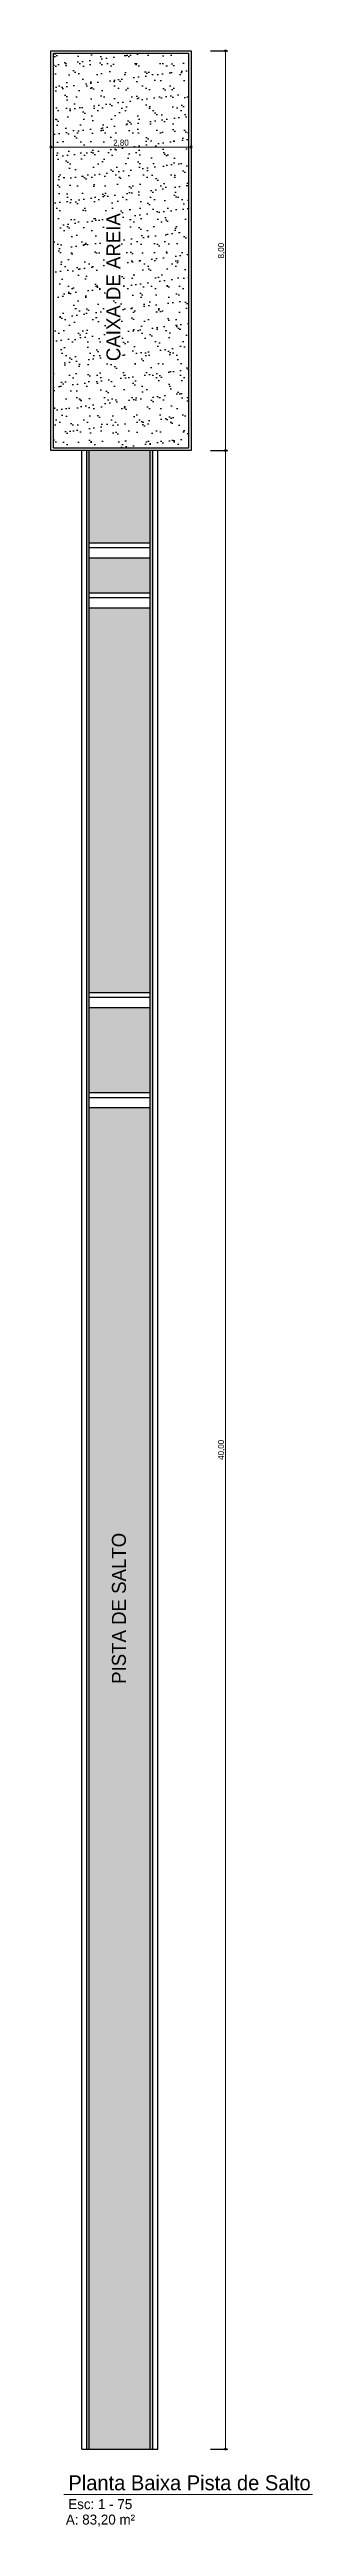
# Model space of a CAD drawing. Header units: millimetres. Extents: x 3006 to 6000, y 1661 to 3774.
# Drawn here: x 3787.6 to 3792.84, y 1802.37 to 1851.94 of the extents above; entities that cross this region are included whole.
import ezdxf

# ---------------------------------------------------------------- set-up
doc = ezdxf.new("R2010")
doc.units = ezdxf.units.MM
doc.header["$LTSCALE"] = 10
for name, color, linetype in [('.20 hachura', 185, 'Continuous'), ('ARQ-MEPJ_BAS-PJ1-GERAL-R07$0$ARQ-BAS-PJ 1.5 GERAL$0$ARQ-HTC-255', 255, 'Continuous'), ('Escrita', 34, 'Continuous')]:
    doc.layers.add(name, color=color, linetype=linetype)
doc.layers.add('.25', color=70, linetype='Continuous', lineweight=25)
doc.layers.add('COTAS', color=230, linetype='Continuous', lineweight=15)
doc.layers.add('Verde', color=7, linetype='Continuous', true_color=0x136734)
doc.styles.add('Texto Wilian', font='himalaya.ttf')
doc.dimstyles.new('Cota 1-75 Exter WMJ', dxfattribs={"dimtxt": 0.12, "dimasz": 0.05, "dimexe": 0.05, "dimexo": 0.1, "dimgap": 0.002, "dimtad": 1, "dimzin": 1, "dimtxsty": 'Texto Wilian', "dimblk": 'BOXFILLED', "dimcen": 2.5, "dimclrd": 230, "dimclre": 230, "dimclrt": 104, "dimazin": 0, "dimtfac": 1, "dimtix": 1, "dimtmove": 0, "dimatfit": 3, "dimfxl": 0.3, "dimfxlon": 1, "dimlwd": 20, "dimarcsym": 1})

msp = doc.modelspace()

# ---------------------------------------------------------------- texts
at = {"layer": 'Escrita', "char_height": 0.27858, "width": 16.77585, "attachment_point": 4, "rotation": 90, "style": 'Texto Wilian'}
for s, insert in [('CAIXA DE AREIA', (3788.871, 1845.705)), ('PISTA DE SALTO', (3788.981, 1819.233))]:
    msp.add_mtext(s, dxfattribs=dict(at, insert=insert))
at = {"layer": 'Escrita', "attachment_point": 1, "style": 'Texto Wilian'}
for s, insert, char_height, width in [('{\\C50;Planta Baixa Pista de Salto }', (3787.97, 1803.393), 0.3, 7.44131), ('{\\C50;Esc: 1 - 75}', (3787.968, 1802.916), 0.2, 3.14298), ('{\\C50;A: 83,20 m²}', (3787.92, 1802.607), 0.2, 3.14298)]:
    msp.add_mtext(s, dxfattribs=dict(at, insert=insert, char_height=char_height, width=width))

# ---------------------------------------------------------------- blocks, each defined once
blk = doc.blocks.new('_BoxFilled')
at = {"color": 0, "linetype": 'ByBlock', "lineweight": -2}
blk.add_line((-0.5, 0), (-1, 0), dxfattribs=at)
at = {"color": 0, "linetype": 'ByBlock'}
blk.add_solid([(-0.5, 0.5), (0.5, 0.5), (-0.5, -0.5), (0.5, -0.5)], dxfattribs=at)
blk = doc.blocks.new('*D703')
at = {"layer": 'COTAS', "color": 230, "lineweight": -2, "ltscale": 0.005, "transparency": 16777216}
for p, q in [((3787.621, 1849.689), (3787.621, 1850.039)), ((3790.421, 1850.289), (3790.421, 1849.939))]:
    blk.add_line(p, q, dxfattribs=at)
at = {"layer": 'COTAS', "color": 230, "linetype": 'Continuous', "lineweight": 20, "ltscale": 0.005, "transparency": 16777216}
blk.add_line((3787.671, 1849.989), (3790.371, 1849.989), dxfattribs=at)
at = {"layer": 'Defpoints', "color": 0, "ltscale": 0.005, "transparency": 16777216}
for p in [(3790.421, 1851.916), (3790.421, 1849.989), (3787.621, 1849.341)]:
    blk.add_point(p, dxfattribs=at)
at = {"layer": 'COTAS', "color": 230, "lineweight": 20, "ltscale": 0.005, "transparency": 16777216, "xscale": 0.05, "yscale": 0.05, "zscale": 0.05, "rotation": 180}
blk.add_blockref('_BoxFilled', (3787.621, 1849.989), dxfattribs=at)
at = {"layer": 'COTAS', "color": 230, "lineweight": 20, "ltscale": 0.005, "transparency": 16777216, "xscale": 0.05, "yscale": 0.05, "zscale": 0.05}
blk.add_blockref('_BoxFilled', (3790.421, 1849.989), dxfattribs=at)
at = {"layer": 'COTAS', "color": 104, "ltscale": 0.005, "transparency": 16777216, "insert": (3789.021, 1850.066), "char_height": 0.12, "attachment_point": 5, "style": 'Texto Wilian'}
blk.add_mtext('2,80', dxfattribs=at)
blk = doc.blocks.new('*D704')
at = {"layer": 'COTAS', "color": 230, "lineweight": -2, "ltscale": 0.005, "transparency": 16777216}
for p, q in [((3790.807, 1851.916), (3791.157, 1851.916)), ((3790.807, 1843.916), (3791.157, 1843.916))]:
    blk.add_line(p, q, dxfattribs=at)
at = {"layer": 'COTAS', "color": 230, "linetype": 'Continuous', "lineweight": 20, "ltscale": 0.005, "transparency": 16777216}
blk.add_line((3791.107, 1851.866), (3791.107, 1843.966), dxfattribs=at)
at = {"layer": 'Defpoints', "color": 0, "ltscale": 0.005, "transparency": 16777216}
for p in [(3790.421, 1851.916), (3790.421, 1843.916), (3791.107, 1843.916)]:
    blk.add_point(p, dxfattribs=at)
at = {"layer": 'COTAS', "color": 230, "lineweight": 20, "ltscale": 0.005, "transparency": 16777216, "xscale": 0.05, "yscale": 0.05, "zscale": 0.05}
for p, rotation in [((3791.107, 1851.916), 90), ((3791.107, 1843.916), 270)]:
    blk.add_blockref('_BoxFilled', p, dxfattribs=dict(at, rotation=rotation))
at = {"layer": 'COTAS', "color": 104, "ltscale": 0.005, "transparency": 16777216, "insert": (3791.03, 1847.916), "char_height": 0.12, "attachment_point": 5, "rotation": 90, "style": 'Texto Wilian'}
blk.add_mtext('8,00', dxfattribs=at)
blk = doc.blocks.new('*D705')
at = {"layer": 'COTAS', "color": 230, "lineweight": -2, "ltscale": 0.005, "transparency": 16777216}
for p, q in [((3790.807, 1843.916), (3791.157, 1843.916)), ((3790.807, 1803.916), (3791.157, 1803.916))]:
    blk.add_line(p, q, dxfattribs=at)
at = {"layer": 'COTAS', "color": 230, "linetype": 'Continuous', "lineweight": 20, "ltscale": 0.005, "transparency": 16777216}
blk.add_line((3791.107, 1843.866), (3791.107, 1803.966), dxfattribs=at)
at = {"layer": 'Defpoints', "color": 0, "ltscale": 0.005, "transparency": 16777216}
for p in [(3790.421, 1843.916), (3789.756, 1803.916), (3791.107, 1803.916)]:
    blk.add_point(p, dxfattribs=at)
at = {"layer": 'COTAS', "color": 230, "lineweight": 20, "ltscale": 0.005, "transparency": 16777216, "xscale": 0.05, "yscale": 0.05, "zscale": 0.05}
for p, rotation in [((3791.107, 1843.916), 90), ((3791.107, 1803.916), 270)]:
    blk.add_blockref('_BoxFilled', p, dxfattribs=dict(at, rotation=rotation))
at = {"layer": 'COTAS', "color": 104, "ltscale": 0.005, "transparency": 16777216, "insert": (3791.03, 1823.916), "char_height": 0.12, "attachment_point": 5, "rotation": 90, "style": 'Texto Wilian'}
blk.add_mtext('40,00', dxfattribs=at)

# ---------------------------------------------------------------- dimensions: what is measured, and where the dimension line sits
at = {"layer": 'COTAS', "ltscale": 0.005}
dim = msp.add_linear_dim(base=(3790.421, 1849.989), p1=(3787.621, 1849.341), p2=(3790.421, 1851.916), dimstyle='Cota 1-75 Exter WMJ', dxfattribs=at)
dim.commit()
dim.dimension.update_dxf_attribs({"geometry": '*D703', "text_midpoint": (3789.021, 1850.066)})
for base, p1, p2, picture, middle in [((3791.107, 1843.916), (3790.421, 1851.916), (3790.421, 1843.916), '*D704', (3791.03, 1847.916)), ((3791.107, 1803.916), (3790.421, 1843.916), (3789.756, 1803.916), '*D705', (3791.03, 1823.916))]:
    dim = msp.add_linear_dim(base=base, p1=p1, p2=p2, angle=90, dimstyle='Cota 1-75 Exter WMJ', dxfattribs=at)
    dim.commit()
    dim.dimension.update_dxf_attribs({"geometry": picture, "text_midpoint": middle})

# ---------------------------------------------------------------- hatches: boundary and pattern name
at = {"layer": '.20 hachura'}
h = msp.add_hatch(dxfattribs=at)
h.set_pattern_fill('AR-SAND', color=185, scale=0.007, style=0)
h.paths.add_polyline_path([(3790.371, 1851.866), (3787.671, 1851.866), (3787.671, 1843.966), (3790.371, 1843.966)])
for points in [[(3788.386, 1842.066), (3789.606, 1842.066), (3789.606, 1843.916), (3788.386, 1843.916)], [(3788.386, 1841.766), (3788.386, 1841.066), (3789.606, 1841.066), (3789.606, 1841.766)], [(3788.386, 1833.066), (3789.606, 1833.066), (3789.606, 1840.766), (3788.386, 1840.766)], [(3789.606, 1832.766), (3788.386, 1832.766), (3788.386, 1831.066), (3789.606, 1831.066)], [(3788.386, 1803.916), (3789.606, 1803.916), (3789.606, 1830.766), (3788.386, 1830.766)]]:
    msp.add_hatch(color=185, dxfattribs=at).paths.add_polyline_path(points)
at = {"layer": 'ARQ-MEPJ_BAS-PJ1-GERAL-R07$0$ARQ-BAS-PJ 1.5 GERAL$0$ARQ-HTC-255'}
for points in [[(3788.336, 1843.916), (3788.386, 1843.916), (3788.386, 1803.916), (3788.336, 1803.916)], [(3789.606, 1843.916), (3789.606, 1803.916), (3789.656, 1803.916), (3789.656, 1843.916)]]:
    msp.add_hatch(color=256, dxfattribs=at).paths.add_polyline_path(points)

# ---------------------------------------------------------------- linework, layer by layer
at = {"layer": '.25', "color": 70, "lineweight": 25}
for p, q in [((3788.236, 1803.916), (3788.236, 1843.916)), ((3788.336, 1803.916), (3788.336, 1843.916)), ((3788.386, 1803.916), (3788.386, 1843.916)), ((3789.606, 1803.916), (3789.606, 1843.916)), ((3789.656, 1803.916), (3789.656, 1843.916)), ((3789.756, 1803.916), (3789.756, 1843.916)), ((3788.386, 1842.066), (3789.606, 1842.066)), ((3788.386, 1841.066), (3789.606, 1841.066)), ((3788.386, 1833.066), (3789.606, 1833.066)), ((3788.386, 1831.066), (3789.606, 1831.066)), ((3788.386, 1830.966), (3789.606, 1830.966)), ((3788.386, 1830.766), (3789.606, 1830.766)), ((3788.236, 1803.916), (3789.756, 1803.916))]:
    msp.add_line(p, q, dxfattribs=at)
for points in [[(3787.621, 1851.916), (3790.421, 1851.916), (3790.421, 1843.916), (3787.621, 1843.916)], [(3787.671, 1851.866), (3790.371, 1851.866), (3790.371, 1843.966), (3787.671, 1843.966)]]:
    msp.add_lwpolyline(points, close=True, dxfattribs=at)
for points in [[(3789.606, 1841.966), (3788.386, 1841.966)], [(3788.386, 1841.766), (3789.606, 1841.766)], [(3789.606, 1840.966), (3788.386, 1840.966)], [(3788.386, 1840.766), (3789.606, 1840.766)], [(3789.606, 1832.966), (3788.386, 1832.966)], [(3788.386, 1832.766), (3789.606, 1832.766)]]:
    msp.add_lwpolyline(points, dxfattribs=at)
at = {"layer": 'Verde', "color": 106, "lineweight": 9}
msp.add_line((3787.882, 1803.008), (3792.843, 1803.008), dxfattribs=at)

msp.set_redraw_order([(e.dxf.handle, doc.entitydb.next_handle()) for e in msp.query("TEXT MTEXT ATTDEF DIMENSION ARC_DIMENSION")])  # texts and dimensions are drawn at this point

doc.saveas('drawing.dxf')
